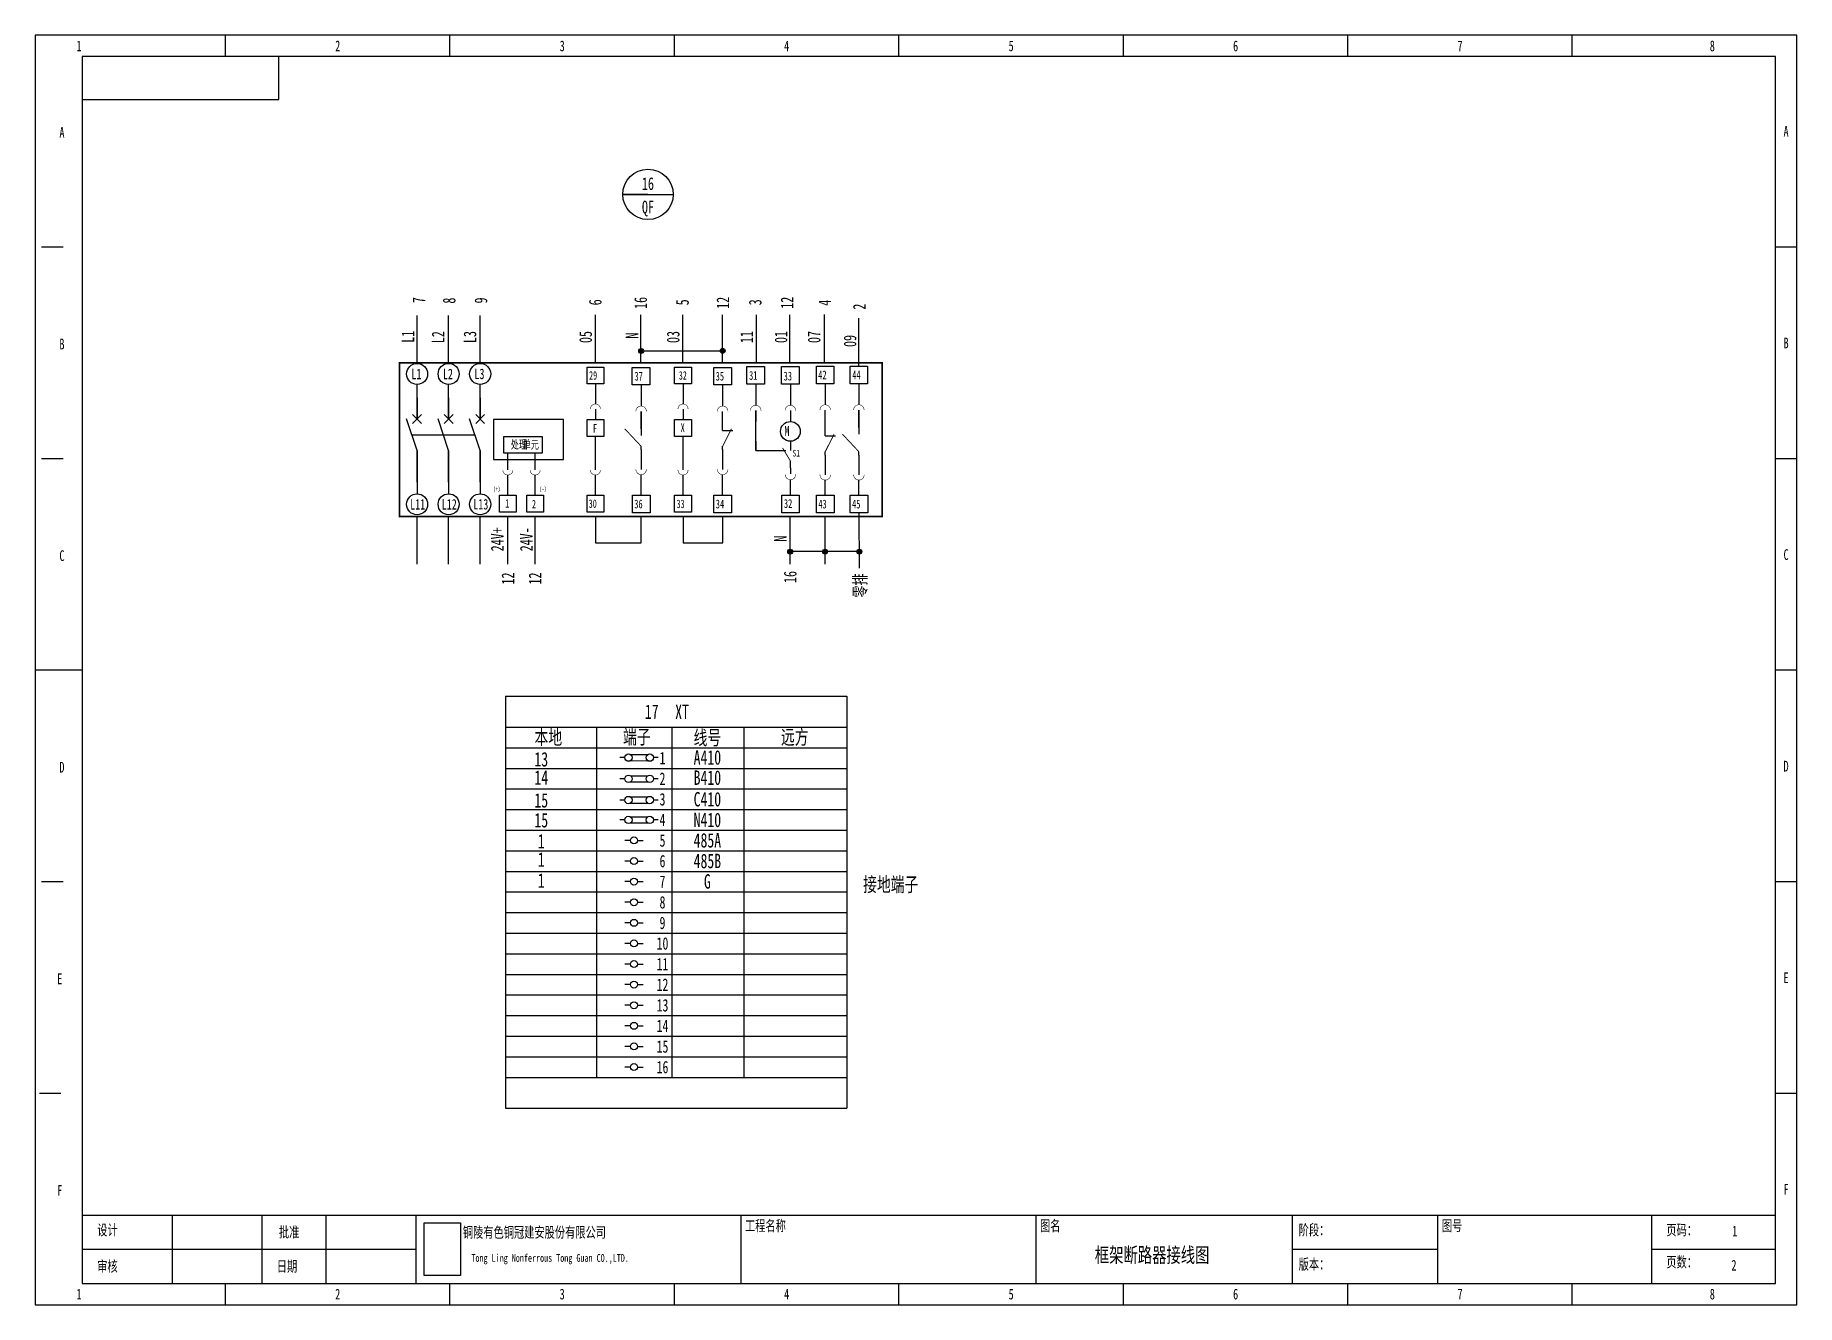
# Model space of a CAD drawing. Header units: millimetres. Extents: x 401220 to 2750366, y -101310 to 943175.
# Drawn here: x 1247680 to 1309261, y 68283 to 112675 of the extents above; entities that cross this region are included whole.
import ezdxf
from ezdxf.enums import TextEntityAlignment as Align

# ---------------------------------------------------------------- set-up
doc = ezdxf.new("R2010")
doc.units = ezdxf.units.MM
doc.styles.add('IDQSTYLE', font='NSimSun.ttf', dxfattribs={"width": 0.7})

msp = doc.modelspace()

# ---------------------------------------------------------------- texts
at = {"style": 'IDQSTYLE', "width": 0.7}
for s, p in [('1', (1249212.41261, 112002.73613)), ('2', (1258255.25921, 112002.73613)), ('3', (1266102.3575, 112002.73613)), ('4', (1273949.4558, 112002.73613)), ('5', (1281796.55409, 112002.73613)), ('6', (1289643.65238, 112002.73613)), ('7', (1297490.75067, 112002.73613)), ('8', (1306309.39446, 112002.73613)), ('A', (1248614.53845, 108975.99822)), ('A', (1308887.72676, 109013.36536)), ('B', (1248614.53845, 101577.30555)), ('B', (1308887.72676, 101614.67268)), ('C', (1248614.53845, 94178.61287)), ('C', (1308887.72676, 94215.98001)), ('D', (1248614.53845, 86779.9202)), ('D', (1308887.72676, 86817.28733)), ('E', (1248539.80419, 79381.22752)), ('E', (1308887.72676, 79418.59466)), ('F', (1248539.80419, 71982.53485)), ('F', (1308887.72676, 72019.90198)), ('1', (1249212.41261, 68357.92278)), ('2', (1258255.25921, 68357.92278)), ('3', (1266102.3575, 68357.92278)), ('4', (1273949.4558, 68357.92278)), ('5', (1281796.55409, 68357.92278)), ('6', (1289643.65238, 68357.92278)), ('7', (1297490.75067, 68357.92278)), ('8', (1306309.39446, 68357.92278))]:
    msp.add_text(s, height=374.41869, dxfattribs=at).set_placement(p, align=Align.BOTTOM_CENTER)
for s, height, p in [('16', 440.8992, (1269100.48717, 107487.44966)), ('QF', 440.8992, (1269100.48717, 106667.85748)), ('17', 504.24632, (1269232.99182, 89022.63859)), ('XT', 504.24632, (1270291.98072, 89020.58604)), ('1', 432.21113, (1269608.38182, 87399.7943)), ('2', 432.21113, (1269608.38184, 86679.44241)), ('3', 432.21113, (1269608.38186, 85959.09053)), ('@N421', 0.14407, (1269931.80483, 85959.09053)), ('4', 432.21113, (1269608.38188, 85238.73864)), ('5', 432.21113, (1269608.3819, 84518.38676)), ('6', 432.21113, (1269608.38192, 83798.03487)), ('7', 432.21113, (1269608.38194, 83077.68298)), ('8', 432.21113, (1269608.38196, 82357.3311)), ('9', 432.21113, (1269608.38198, 81636.97921)), ('10', 432.211131, (1269608.382, 80916.62733)), ('11', 432.211131, (1269608.38201, 80196.27544)), ('12', 432.211131, (1269608.38203, 79475.92355)), ('13', 432.211131, (1269608.38205, 78755.57167)), ('14', 432.211131, (1269608.38207, 78035.21978)), ('15', 432.211131, (1269608.38209, 77314.8679)), ('16', 432.211131, (1269608.38209, 76594.51601)), ('框架断路器接线图', 524.186166, (1286725.48863, 70024.39236))]:
    msp.add_text(s, height=height, dxfattribs=at).set_placement(p, align=Align.MIDDLE_CENTER)
msp.add_text('RMW2-3P bse4', height=0.1469664, dxfattribs=at).set_placement((1268230.8491, 106367.59147), align=Align.MIDDLE_LEFT)
for s, p in [('7', (1261092.75498, 103411.80487)), ('8', (1262149.62435, 103395.38926)), ('9', (1263261.25478, 103400.86113)), ('16', (1268843.68188, 103314.63075)), ('12', (1271718.95071, 103318.70553)), ('12', (1273962.39531, 103321.2009)), ('6', (1267257.79518, 103335.63329)), ('5', (1270304.64618, 103335.63329)), ('3', (1272848.74996, 103335.63329)), ('4', (1275284.21199, 103321.2009)), ('2', (1276489.03254, 103183.49809)), ('L1', (1260707.4755, 102133.26041)), ('L2', (1261764.34487, 102116.8448)), ('L3', (1262875.9753, 102122.31667)), ('05', (1266918.67575, 102122.31667)), ('N', (1268538.47888, 102170.99047)), ('03', (1269979.53005, 102122.31667)), ('11', (1272547.12668, 102122.31667)), ('01', (1273749.17438, 102122.31667)), ('07', (1274907.03048, 102122.31667)), ('09', (1276163.04702, 101984.61385)), ('24V+', (1263832.23093, 95047.61426)), ('24V-', (1264847.49384, 95047.88418)), ('N', (1273728.4179, 95071.40479)), ('12', (1264205.06729, 93679.58473)), ('12', (1265153.68856, 93679.58473)), ('16', (1274071.49775, 93730.62789)), ('零排', (1276513.7697, 93433.87206))]:
    msp.add_text(s, height=440.8992, rotation=90, dxfattribs=at).set_placement(p, align=Align.MIDDLE_CENTER)
for s, p in [('L1', (1261005.59624, 100830.87649)), ('L2', (1262107.84424, 100830.87649)), ('L3', (1263210.09224, 100830.87649)), ('L11', (1261052.75979, 96273.3112)), ('L12', (1262155.00779, 96273.3112)), ('L13', (1263257.25579, 96273.3112))]:
    msp.add_text(s, height=367.416, dxfattribs=at).set_placement(p, align=Align.MIDDLE)
for s, height, p in [('29', 293.9328, (1267043.15392, 100633.27257)), ('37', 307.224414, (1268630.35892, 100599.2502)), ('32', 293.9328, (1270180.2148, 100633.27257)), ('35', 307.224414, (1271467.70128, 100599.2502)), ('31', 307.224414, (1272636.38305, 100626.1494)), ('33', 307.224414, (1273844.62845, 100603.64714)), ('42', 307.224414, (1275052.94108, 100644.92116)), ('44', 307.224414, (1276242.46122, 100644.92116)), ('处理', 293.9328, (1264303.3174, 98216.84666)), ('单元', 293.9328, (1264713.82779, 98211.52171)), ('F', 293.9328, (1267177.362, 98783.56093)), ('X', 293.9328, (1270244.89615, 98805.08967)), ('M', 359.45256, (1273873.53939, 98656.59662)), ('S1', 230.41831, (1274153.15882, 97944.18297)), ('(+)', 146.9664, (1263689.33489, 96738.66297)), ('(-)', 146.9664, (1265302.68438, 96738.66297)), ('1', 293.9328, (1264111.94195, 96159.92989)), ('2', 293.9328, (1265045.02001, 96132.95525)), ('30', 293.9328, (1267030.41797, 96150.79737)), ('36', 307.224414, (1268622.84733, 96130.85995)), ('33', 293.9328, (1270102.48628, 96142.41603)), ('34', 307.224414, (1271471.72248, 96130.85995)), ('32', 307.224414, (1273853.74882, 96146.82301)), ('43', 307.224414, (1275056.96227, 96130.01109)), ('45', 307.224414, (1276234.94964, 96130.01109))]:
    msp.add_text(s, height=height, dxfattribs=at).set_placement(p)
for s, p in [('本地', (1265618.04426, 87876.10916)), ('端子', (1268711.71401, 87890.27246)), ('线号', (1271177.43841, 87861.63458)), ('远方', (1274232.44262, 87880.79568)), ('13', (1265370.96945, 87105.23046)), ('A410', (1271177.43841, 87169.20661)), ('14', (1265370.96945, 86466.12662)), ('B410', (1271177.43841, 86463.42813)), ('C410', (1271177.43841, 85708.10404)), ('15', (1265370.96945, 85670.05111)), ('15', (1265370.96945, 84974.88432)), ('N410', (1271177.43841, 84986.00059)), ('1', (1265370.96945, 84238.13013)), ('485A', (1271177.43841, 84271.79881)), ('1', (1265370.96945, 83599.10689)), ('485B', (1271177.43841, 83550.08149)), ('1', (1265370.96945, 82866.83152)), ('G', (1271177.43841, 82834.03752)), ('接地端子', (1277586.25979, 82730.05754))]:
    msp.add_text(s, height=504.24632, rotation=359.9999984658, dxfattribs=at).set_placement(p, align=Align.CENTER)
for s, p in [('设计', (1249847.6539, 70599.95086)), ('批准', (1256200.0668, 70525.21659)), ('工程名称', (1272492.13754, 70749.4194)), ('图名', (1282805.46672, 70749.4194)), ('阶段：', (1291848.31333, 70599.95086)), ('图号', (1296855.50938, 70749.4194)), ('页码：', (1304702.60767, 70599.95086)), ('审核', (1249847.6539, 69329.46828)), ('日期', (1256125.33253, 69329.46828)), ('版本：', (1291848.31333, 69404.20255)), ('页数：', (1304702.60767, 69478.93682))]:
    msp.add_text(s, height=374.41869, dxfattribs=at).set_placement(p, align=Align.BOTTOM_LEFT)
for s, height, p in [('铜陵有色铜冠建安股份有限公司', 374.4186899, (1262628.84501, 71005.68655)), ('Tong Ling Nonferrous Tong Guan CO.,LTD.', 269.5814567, (1262927.78209, 70055.10849))]:
    msp.add_text(s, height=height, dxfattribs=at).set_placement(p, align=Align.TOP_LEFT)
for s, p in [('1', (1307094.10429, 70674.68513)), ('2', (1307064.23658, 69478.93682))]:
    msp.add_text(s, height=374.41869, dxfattribs=at).set_placement(p, align=Align.CENTER)

# ---------------------------------------------------------------- hatches: boundary and pattern name
h = msp.add_hatch(color=256)
h.dxf.hatch_style = 1
h.paths.add_polyline_path([(1268866.20686, 101719.85809, 0.4142135624), (1268780.41194, 101634.06317, 0.4142135624), (1268866.20686, 101548.26825)])
h.paths.add_polyline_path([(1268866.20686, 101719.85809), (1268866.20686, 101634.06317), (1268952.00178, 101634.06317, 0.4142135624)])
h.paths.add_polyline_path([(1268952.00178, 101634.06317), (1268866.20686, 101634.06317), (1268866.20686, 101548.26825, 0.4142135624)])
h = msp.add_hatch(color=256)
h.dxf.hatch_style = 1
h.paths.add_polyline_path([(1271711.02678, 101725.033, 0.4142135624), (1271625.23186, 101639.23808, 0.4142135624), (1271711.02678, 101553.44316)])
h.paths.add_polyline_path([(1271711.02678, 101725.033), (1271711.02678, 101639.23808), (1271796.8217, 101639.23808, 0.4142135624)])
h.paths.add_polyline_path([(1271796.8217, 101639.23808), (1271711.02678, 101639.23808), (1271711.02678, 101553.44316, 0.4142135624)])
h = msp.add_hatch(color=256)
h.dxf.hatch_style = 1
h.paths.add_polyline_path([(1274074.0204, 94703.94876, 0.4142135624), (1273988.22548, 94618.15384, 0.4142135624), (1274074.0204, 94532.35892)])
h.paths.add_polyline_path([(1274074.0204, 94703.94876), (1274074.0204, 94618.15384), (1274159.81532, 94618.15384, 0.4142135624)])
h.paths.add_polyline_path([(1274159.81532, 94618.15384), (1274074.0204, 94618.15384), (1274074.0204, 94532.35892, 0.4142135624)])
h = msp.add_hatch(color=256)
h.dxf.hatch_style = 1
h.paths.add_polyline_path([(1275291.85013, 94703.0999, 0.4142135624), (1275206.05521, 94617.30498, 0.4142135624), (1275291.85013, 94531.51006)])
h.paths.add_polyline_path([(1275291.85013, 94703.0999), (1275291.85013, 94617.30498), (1275377.64505, 94617.30498, 0.4142135624)])
h.paths.add_polyline_path([(1275377.64505, 94617.30498), (1275291.85013, 94617.30498), (1275291.85013, 94531.51006, 0.4142135624)])
h = msp.add_hatch(color=256)
h.dxf.hatch_style = 1
h.paths.add_polyline_path([(1276491.17946, 94703.94876, 0.4142135624), (1276405.38454, 94618.15384, 0.4142135624), (1276491.17946, 94532.35892)])
h.paths.add_polyline_path([(1276491.17946, 94703.94876), (1276491.17946, 94618.15384), (1276576.97438, 94618.15384, 0.4142135624)])
h.paths.add_polyline_path([(1276576.97438, 94618.15384), (1276491.17946, 94618.15384), (1276491.17946, 94532.35892, 0.4142135624)])

# ---------------------------------------------------------------- linework, layer by layer
at = {"ltscale": 4}
for p, q in [((1254331.71007, 111928.00187), (1254331.71007, 112675.34456)), ((1262178.80836, 111928.00187), (1262178.80836, 112675.34456)), ((1270025.90665, 111928.00187), (1270025.90665, 112675.34456)), ((1277873.00494, 111928.00187), (1277873.00494, 112675.34456)), ((1285720.10323, 111928.00187), (1285720.10323, 112675.34456)), ((1293567.20152, 111928.00187), (1293567.20152, 112675.34456)), ((1301414.29982, 111928.00187), (1301414.29982, 112675.34456)), ((1256200.0668, 110433.31648), (1256200.0668, 111928.00187)), ((1249324.51401, 110433.31648), (1256200.0668, 110433.31648)), ((1247904.5629, 105276.65189), (1248651.90559, 105276.65189)), ((1308514.05541, 105276.65189), (1309261.39811, 105276.65189)), ((1247904.5629, 97877.95921), (1248651.90559, 97877.95921)), ((1308514.05541, 97877.95921), (1309261.39811, 97877.95921)), ((1247680.36009, 90479.26654), (1249324.51401, 90479.26654)), ((1308514.05541, 90479.26654), (1309261.39811, 90479.26654)), ((1268290.21324, 87414.28191), (1268120.48377, 87414.28191)), ((1269461.48175, 87414.39219), (1269291.75229, 87414.39219)), ((1268289.87868, 86673.69002), (1268120.14921, 86673.69002)), ((1269461.14719, 86673.8003), (1269291.41773, 86673.8003)), ((1268289.54411, 85933.09814), (1268119.81465, 85933.09814)), ((1269460.81263, 85933.20841), (1269291.08317, 85933.20841)), ((1268289.54411, 85236.59575), (1268119.81465, 85236.59575)), ((1269460.81263, 85236.70603), (1269291.08317, 85236.70603)), ((1268491.00942, 84519.66054), (1268288.49499, 84519.66054)), ((1268734.02673, 84519.66054), (1268936.54116, 84519.66054)), ((1268491.00943, 83799.30866), (1268288.49501, 83799.30866)), ((1268734.02675, 83799.30866), (1268936.54118, 83799.30866)), ((1247904.5629, 83080.57386), (1248651.90559, 83080.57386)), ((1268491.0094, 83078.95677), (1268288.49497, 83078.95677)), ((1268734.02671, 83078.95677), (1268936.54114, 83078.95677)), ((1308514.05541, 83080.57386), (1309261.39811, 83080.57386)), ((1268491.0094, 82358.60488), (1268288.49497, 82358.60488)), ((1268734.02671, 82358.60488), (1268936.54114, 82358.60488)), ((1268491.00949, 81638.253), (1268288.49506, 81638.253)), ((1268734.02681, 81638.253), (1268936.54123, 81638.253)), ((1268491.0094, 80917.90111), (1268288.49497, 80917.90111)), ((1268734.02671, 80917.90111), (1268936.54114, 80917.90111)), ((1268491.00942, 80197.54923), (1268288.49499, 80197.54923)), ((1268734.02673, 80197.54923), (1268936.54116, 80197.54923)), ((1268491.00943, 79477.19734), (1268288.49501, 79477.19734)), ((1268734.02675, 79477.19734), (1268936.54118, 79477.19734)), ((1268491.0094, 78756.84545), (1268288.49497, 78756.84545)), ((1268734.02671, 78756.84545), (1268936.54114, 78756.84545)), ((1268491.0094, 78036.49357), (1268288.49497, 78036.49357)), ((1268734.02671, 78036.49357), (1268936.54114, 78036.49357)), ((1268491.00949, 77316.14168), (1268288.49506, 77316.14168)), ((1268734.02681, 77316.14168), (1268936.54123, 77316.14168)), ((1268491.00949, 76595.7898), (1268288.49506, 76595.7898)), ((1268734.02681, 76595.7898), (1268936.54123, 76595.7898)), ((1247829.82863, 75681.88119), (1248577.17132, 75681.88119)), ((1308514.05541, 75681.88119), (1309261.39811, 75681.88119)), ((1249324.51401, 71422.02783), (1308514.05541, 71422.02783)), ((1252463.35333, 71422.02783), (1252463.35333, 69030.53121)), ((1255602.19265, 71422.02783), (1255602.19265, 69030.53121)), ((1257844.22073, 71422.02783), (1257844.22073, 69030.53121)), ((1260983.06005, 71422.02783), (1260983.06005, 69030.53121)), ((1272342.669, 71422.02783), (1272342.669, 69030.53121)), ((1282655.99819, 71422.02783), (1282655.99819, 69030.53121)), ((1291624.11052, 71422.02783), (1291624.11052, 69030.53121)), ((1296706.04084, 71422.02783), (1296706.04084, 69030.53121)), ((1304179.46779, 71422.02783), (1304179.46779, 69030.53121)), ((1249324.51401, 70226.27952), (1260983.06005, 70226.27952)), ((1291624.11052, 70226.27952), (1296706.04084, 70226.27952)), ((1304179.46779, 70226.27952), (1308514.05541, 70226.27952)), ((1254331.71007, 68283.18851), (1254331.71007, 69030.53121)), ((1262178.80836, 68283.18851), (1262178.80836, 69030.53121)), ((1270025.90665, 68283.18851), (1270025.90665, 69030.53121)), ((1277873.00494, 68283.18851), (1277873.00494, 69030.53121)), ((1285720.10323, 68283.18851), (1285720.10323, 69030.53121)), ((1293567.20152, 68283.18851), (1293567.20152, 69030.53121)), ((1301414.29982, 68283.18851), (1301414.29982, 69030.53121))]:
    msp.add_line(p, q, dxfattribs=at)
for p, q in [((1269100.48717, 107108.75668), (1268218.68877, 107108.75668)), ((1268218.68877, 107108.75668), (1269982.28557, 107108.75668)), ((1261030.22824, 101198.29249), (1261030.22824, 102869.95151)), ((1262132.47624, 101198.29249), (1262132.47624, 102869.95151)), ((1263234.72424, 101198.29249), (1263234.72424, 102869.95151)), ((1267270.46769, 101224.68884), (1267270.46769, 102896.34785)), ((1268856.95666, 101224.68884), (1268856.95666, 102896.34785)), ((1270317.264, 101224.68884), (1270317.264, 102896.34785)), ((1271701.77658, 101224.68884), (1271701.77658, 102896.34785)), ((1272897.81957, 101224.68884), (1272897.81957, 102896.34785)), ((1274057.74826, 101224.68884), (1274057.74826, 102896.34785)), ((1275275.2612, 101243.4606), (1275275.2612, 102915.11961)), ((1276472.87953, 101105.75778), (1276472.87953, 102777.4168)), ((1268866.20686, 101634.06317), (1271711.02678, 101639.23808)), ((1261030.22824, 99256.40618), (1261030.22824, 100463.46049)), ((1262132.47624, 99256.40618), (1262132.47624, 100463.46049)), ((1263234.72424, 99256.40618), (1263234.72424, 100463.46049)), ((1267263.60352, 100486.30617), (1267263.60352, 99780.86745)), ((1268860.77723, 100445.63799), (1268860.77723, 99708.2994)), ((1270327.1812, 100486.30617), (1270327.1812, 99780.86745)), ((1271711.45506, 100445.63799), (1271711.45506, 99708.2994)), ((1272866.80136, 100472.53719), (1272866.80136, 99735.1986)), ((1274079.18193, 100472.53719), (1274079.18193, 99735.1986)), ((1275296.69486, 100491.30896), (1275296.69486, 99753.97036)), ((1276472.87953, 100491.30896), (1276472.87953, 99753.97036)), ((1261030.22824, 99991.23818), (1261030.22824, 99256.40618)), ((1262132.47624, 99991.23818), (1262132.47624, 99256.40618)), ((1263234.72424, 99991.23818), (1263234.72424, 99256.40618)), ((1261030.22824, 98154.15818), (1260662.81224, 99256.40618)), ((1260874.34683, 99100.52478), (1261186.10965, 99412.28759)), ((1260874.34683, 99412.28759), (1261186.10965, 99100.52478)), ((1262132.47624, 98154.15818), (1261765.06024, 99256.40618)), ((1261976.59483, 99412.28759), (1262288.35765, 99100.52478)), ((1261976.59483, 99100.52478), (1262288.35765, 99412.28759)), ((1263234.72424, 98154.15818), (1262867.30824, 99256.40618)), ((1263078.84283, 99100.52478), (1263390.60565, 99412.28759)), ((1263078.84283, 99412.28759), (1263390.60565, 99100.52478)), ((1267263.60352, 99604.50777), (1267263.60352, 99237.09177)), ((1268860.77723, 98909.51592), (1268860.77723, 99523.96475)), ((1268860.77723, 99523.96475), (1268860.77723, 98679.09761)), ((1270327.1812, 99604.50777), (1270327.1812, 99237.09177)), ((1271711.45506, 98853.16672), (1271711.45506, 99523.96475)), ((1272866.80136, 99550.86395), (1272866.80136, 99166.83343)), ((1272866.80136, 98149.49372), (1272866.80136, 99550.86395)), ((1274079.18193, 99550.86395), (1274079.18193, 99166.83343)), ((1275296.69486, 98662.435), (1275296.69486, 99569.63571)), ((1276472.87953, 98955.18689), (1276472.87953, 99569.63571)), ((1276472.87953, 99569.63571), (1276472.87953, 98724.76858)), ((1260846.52024, 98705.28218), (1263051.01624, 98705.28218)), ((1267263.60352, 97473.49497), (1267263.60352, 98649.22617)), ((1270327.1812, 97473.49497), (1270327.1812, 98649.22617)), ((1271711.45506, 98853.16672), (1272066.6571, 98853.16672)), ((1275296.69486, 98662.435), (1275651.8969, 98662.435)), ((1261030.22824, 97786.74218), (1261030.22824, 98154.15818)), ((1261030.22824, 98154.15818), (1261030.22824, 96640.7272)), ((1262132.47624, 97786.74218), (1262132.47624, 98154.15818)), ((1262132.47624, 98154.15818), (1262132.47624, 96640.7272)), ((1263234.72424, 97786.74218), (1263234.72424, 98154.15818)), ((1263234.72424, 98154.15818), (1263234.72424, 96640.7272)), ((1264203.71729, 97473.49497), (1264203.71729, 98061.36057)), ((1265155.71798, 97473.49497), (1265155.71798, 98061.36057)), ((1268862.57992, 98186.62346), (1268862.57992, 98301.83261)), ((1268862.57992, 98186.62346), (1268862.57992, 97495.36853)), ((1271711.45506, 98186.62346), (1271711.45506, 98301.83261)), ((1271711.45506, 98186.62346), (1271711.45506, 97495.36853)), ((1272866.80136, 98475.5785), (1272866.80136, 98149.49372)), ((1272866.80136, 98149.49372), (1273920.18981, 98149.49372)), ((1274079.18193, 98475.5785), (1274079.18193, 98149.49372)), ((1275296.69486, 97995.89174), (1275296.69486, 98111.10089)), ((1275296.69486, 97995.89174), (1275296.69486, 97304.63681)), ((1276474.68223, 97995.89174), (1276474.68223, 98111.10089)), ((1276474.68223, 97995.89174), (1276474.68223, 97304.63681)), ((1261030.22824, 97051.91018), (1261030.22824, 97786.74218)), ((1262132.47624, 97051.91018), (1262132.47624, 97786.74218)), ((1262132.47624, 97051.91018), (1262132.47624, 97786.74218)), ((1263234.72424, 97051.91018), (1263234.72424, 97786.74218)), ((1263234.72424, 97051.91018), (1263234.72424, 97786.74218)), ((1268862.57992, 96573.69528), (1268862.57992, 97311.03388)), ((1271711.45506, 96573.69528), (1271711.45506, 97311.03388)), ((1274082.88632, 97553.90526), (1274082.88632, 97784.32357)), ((1274082.88632, 97553.90526), (1274082.88632, 97339.72122)), ((1264203.71729, 96591.69657), (1264203.71729, 97297.13529)), ((1265155.71798, 96591.69657), (1265155.71798, 97297.13529)), ((1267263.60352, 96591.69657), (1267263.60352, 97297.13529)), ((1270327.1812, 96591.69657), (1270327.1812, 97297.13529)), ((1274082.88632, 96591.69657), (1274082.88632, 97132.8929)), ((1275296.69486, 96590.84771), (1275296.69486, 97120.30216)), ((1276474.68223, 96590.84771), (1276474.68223, 97120.30216)), ((1261030.22824, 94179.52814), (1261030.22824, 95851.18716)), ((1262132.47624, 94179.52814), (1262132.47624, 95851.18716)), ((1263234.72424, 94179.52814), (1263234.72424, 95851.18716)), ((1264203.71729, 94179.52814), (1264203.71729, 95851.18716)), ((1265155.71798, 94179.52814), (1265155.71798, 95851.18716)), ((1267265.70547, 95851.18716), (1267265.70547, 94926.9179)), ((1268864.14726, 94926.9179), (1268864.14726, 95817.70139)), ((1270336.45304, 95851.18716), (1270336.45304, 94926.9179)), ((1271715.47626, 94926.9179), (1271715.47626, 95817.70139)), ((1274074.0204, 94179.52814), (1274074.0204, 95851.18716)), ((1275291.85013, 94178.67929), (1275291.85013, 95850.3383)), ((1276491.17946, 94041.82533), (1276478.70342, 95976.39888)), ((1267265.70547, 94926.9179), (1268864.14726, 94926.9179)), ((1270336.45304, 94926.9179), (1270375.00329, 94926.9179)), ((1270375.00329, 94926.9179), (1271715.47626, 94926.9179)), ((1276491.17946, 94618.15384), (1274074.0204, 94618.15384)), ((1264116.131, 89560.84996), (1264116.13103, 88480.32213)), ((1264116.131, 89560.84996), (1275641.76117, 89560.84996)), ((1264529.16562, 89560.84996), (1276054.79579, 89560.84996)), ((1276054.79579, 89560.84996), (1276054.79582, 88480.32213)), ((1264116.13103, 88480.32213), (1276054.79582, 88480.32213)), ((1264116.13103, 88480.32213), (1264116.13105, 87759.97024)), ((1267302.85075, 88480.32213), (1267302.85077, 87759.97024)), ((1269931.80478, 88480.32213), (1269931.80479, 87759.97024)), ((1272454.22229, 88480.32213), (1272454.22231, 87759.97024)), ((1276054.79582, 88480.32213), (1276054.79584, 87759.97024)), ((1264116.13103, 87759.97024), (1264116.13105, 87039.61836)), ((1264116.13103, 87759.97024), (1264116.13105, 87039.61836)), ((1264116.13103, 87759.97024), (1275641.7612, 87759.97024)), ((1264529.16565, 87759.97024), (1276054.79582, 87759.97024)), ((1267302.85077, 87759.97024), (1267302.85079, 87039.61836)), ((1268489.57389, 87520.35091), (1269091.92944, 87520.14831)), ((1269931.80479, 87759.97024), (1269931.80481, 87039.61836)), ((1272453.03639, 87759.97024), (1272453.03641, 87039.61836)), ((1276054.79582, 87759.97024), (1276054.79584, 87039.61836)), ((1276054.79582, 87759.97024), (1276054.79584, 87039.61836)), ((1264116.13105, 87039.61836), (1264116.13106, 86319.26647)), ((1264116.13105, 87039.61836), (1264116.13106, 86319.26647)), ((1264116.13105, 87039.61836), (1275641.76122, 87039.61836)), ((1264529.16567, 87039.61836), (1276054.79584, 87039.61836)), ((1267302.85079, 87039.61836), (1267302.85081, 86319.26647)), ((1268490.87738, 87309.10288), (1269091.85837, 87308.83139)), ((1269931.80481, 87039.61836), (1269931.80483, 86319.26647)), ((1272453.03641, 87039.61836), (1272453.03643, 86319.26647)), ((1276054.79584, 87039.61836), (1276054.79586, 86319.26647)), ((1276054.79584, 87039.61836), (1276054.79586, 86319.26647)), ((1264116.13106, 86319.26647), (1264116.13108, 85598.91458)), ((1264116.13106, 86319.26647), (1264116.13108, 85598.91458)), ((1264116.13106, 86319.26647), (1275641.76124, 86319.26647)), ((1264529.16569, 86319.26647), (1276054.79586, 86319.26647)), ((1267302.85081, 86319.26647), (1267302.85082, 85598.91458)), ((1268489.23933, 86779.75902), (1269091.59488, 86779.55642)), ((1268490.54282, 86568.51099), (1269091.5238, 86568.2395)), ((1269931.80483, 86319.26647), (1269931.80485, 85598.91458)), ((1272453.03643, 86319.26647), (1272453.03645, 85598.91458)), ((1276054.79586, 86319.26647), (1276054.79588, 85598.91458)), ((1276054.79586, 86319.26647), (1276054.79588, 85598.91458)), ((1264116.13108, 85598.91458), (1264116.1311, 84878.5627)), ((1264116.13108, 85598.91458), (1264116.1311, 84878.5627)), ((1264116.13108, 85598.91458), (1275641.76126, 85598.91458)), ((1264529.16571, 85598.91458), (1276054.79588, 85598.91458)), ((1267302.85082, 85598.91458), (1267302.85084, 84878.5627)), ((1268488.90477, 86039.16713), (1269091.26032, 86038.96454)), ((1268490.20826, 85827.91911), (1269091.18924, 85827.64761)), ((1269931.80485, 85598.91458), (1269931.80487, 84878.5627)), ((1272453.03645, 85598.91458), (1272453.03647, 84878.5627)), ((1276054.79588, 85598.91458), (1276054.7959, 84878.5627)), ((1276054.79588, 85598.91458), (1276054.7959, 84878.5627)), ((1268488.90477, 85342.66475), (1269091.26032, 85342.46215)), ((1268490.20826, 85131.41672), (1269091.18924, 85131.14523)), ((1264116.1311, 84878.5627), (1264116.13112, 84158.21081)), ((1264116.1311, 84878.5627), (1264116.13112, 84158.21081)), ((1264116.1311, 84878.5627), (1275641.76128, 84878.5627)), ((1264529.16573, 84878.5627), (1276054.7959, 84878.5627)), ((1267302.85084, 84878.5627), (1267302.85086, 84158.21081)), ((1269931.80487, 84878.5627), (1269931.80489, 84158.21081)), ((1272453.03647, 84878.5627), (1272453.03649, 84158.21081)), ((1276054.7959, 84878.5627), (1276054.79592, 84158.21081)), ((1276054.7959, 84878.5627), (1276054.79592, 84158.21081)), ((1264116.13112, 84158.21081), (1264116.13114, 83437.85893)), ((1264116.13112, 84158.21081), (1264116.13114, 83437.85893)), ((1264116.13112, 84158.21081), (1275641.7613, 84158.21081)), ((1264529.16575, 84158.21081), (1276054.79592, 84158.21081)), ((1267302.85086, 84158.21081), (1267302.85088, 83437.85893)), ((1269931.80489, 84158.21081), (1269931.80491, 83437.85893)), ((1272453.03649, 84158.21081), (1272453.03651, 83437.85893)), ((1276054.79592, 84158.21081), (1276054.79594, 83437.85893)), ((1276054.79592, 84158.21081), (1276054.79594, 83437.85893)), ((1264116.13114, 83437.85893), (1264116.13116, 82717.50704)), ((1264116.13114, 83437.85893), (1264116.13116, 82717.50704)), ((1264116.13114, 83437.85893), (1275641.76131, 83437.85893)), ((1264529.16577, 83437.85893), (1276054.79594, 83437.85893)), ((1267302.85088, 83437.85893), (1267302.8509, 82717.50704)), ((1269931.80491, 83437.85893), (1269931.80493, 82717.50704)), ((1272453.03651, 83437.85893), (1272453.03653, 82717.50704)), ((1276054.79594, 83437.85893), (1276054.79596, 82717.50704)), ((1276054.79594, 83437.85893), (1276054.79596, 82717.50704)), ((1264116.13116, 82717.50704), (1264116.13118, 81997.15515)), ((1264116.13116, 82717.50704), (1264116.13118, 81997.15515)), ((1264116.13116, 82717.50704), (1275641.76133, 82717.50704)), ((1264529.16579, 82717.50704), (1276054.79596, 82717.50704)), ((1267302.8509, 82717.50704), (1267302.85092, 81997.15515)), ((1269931.80493, 82717.50704), (1269931.80495, 81997.15515)), ((1272453.03653, 82717.50704), (1272453.03655, 81997.15515)), ((1276054.79596, 82717.50704), (1276054.79598, 81997.15515)), ((1276054.79596, 82717.50704), (1276054.79598, 81997.15515)), ((1264116.13118, 81997.15515), (1264116.1312, 81276.80327)), ((1264116.13118, 81997.15515), (1264116.1312, 81276.80327)), ((1264116.13118, 81997.15515), (1275641.76135, 81997.15515)), ((1264529.16581, 81997.15515), (1276054.79598, 81997.15515)), ((1267302.85092, 81997.15515), (1267302.85094, 81276.80327)), ((1269931.80495, 81997.15515), (1269931.80497, 81276.80327)), ((1272453.03655, 81997.15515), (1272453.03657, 81276.80327)), ((1276054.79598, 81997.15515), (1276054.796, 81276.80327)), ((1276054.79598, 81997.15515), (1276054.796, 81276.80327)), ((1264116.1312, 81276.80327), (1264116.13122, 80556.45138)), ((1264116.1312, 81276.80327), (1264116.13122, 80556.45138)), ((1264116.1312, 81276.80327), (1275641.76137, 81276.80327)), ((1264529.16582, 81276.80327), (1276054.796, 81276.80327)), ((1267302.85094, 81276.80327), (1267302.85096, 80556.45138)), ((1269931.80497, 81276.80327), (1269931.80499, 80556.45138)), ((1272453.03657, 81276.80327), (1272453.03659, 80556.45138)), ((1276054.796, 81276.80327), (1276054.79602, 80556.45138)), ((1276054.796, 81276.80327), (1276054.79602, 80556.45138)), ((1264116.13122, 80556.45138), (1264116.13124, 79836.0995)), ((1264116.13122, 80556.45138), (1264116.13124, 79836.0995)), ((1264116.13122, 80556.45138), (1275641.76139, 80556.45138)), ((1264529.16584, 80556.45138), (1276054.79602, 80556.45138)), ((1267302.85096, 80556.45138), (1267302.85098, 79836.0995)), ((1269931.80499, 80556.45138), (1269931.80501, 79836.0995)), ((1272453.03659, 80556.45138), (1272453.03661, 79836.0995)), ((1276054.79602, 80556.45138), (1276054.79604, 79836.0995)), ((1276054.79602, 80556.45138), (1276054.79604, 79836.0995)), ((1264116.13124, 79836.0995), (1264116.13126, 79115.74761)), ((1264116.13124, 79836.0995), (1264116.13126, 79115.74761)), ((1264116.13124, 79836.0995), (1275641.76141, 79836.0995)), ((1264529.16586, 79836.0995), (1276054.79604, 79836.0995)), ((1267302.85098, 79836.0995), (1267302.851, 79115.74761)), ((1269931.80501, 79836.0995), (1269931.80503, 79115.74761)), ((1272453.03661, 79836.0995), (1272453.03663, 79115.74761)), ((1276054.79604, 79836.0995), (1276054.79606, 79115.74761)), ((1276054.79604, 79836.0995), (1276054.79606, 79115.74761)), ((1264116.13126, 79115.74761), (1264116.13128, 78395.39573)), ((1264116.13126, 79115.74761), (1264116.13128, 78395.39573)), ((1264116.13126, 79115.74761), (1275641.76143, 79115.74761)), ((1264529.16588, 79115.74761), (1276054.79606, 79115.74761)), ((1267302.851, 79115.74761), (1267302.85102, 78395.39573)), ((1269931.80503, 79115.74761), (1269931.80505, 78395.39573)), ((1272453.03663, 79115.74761), (1272453.03665, 78395.39573)), ((1276054.79606, 79115.74761), (1276054.79607, 78395.39573)), ((1276054.79606, 79115.74761), (1276054.79607, 78395.39573)), ((1264116.13128, 78395.39573), (1264116.1313, 77675.04384)), ((1264116.13128, 78395.39573), (1264116.1313, 77675.04384)), ((1264116.13128, 78395.39573), (1275641.76145, 78395.39573)), ((1264529.1659, 78395.39573), (1276054.79607, 78395.39573)), ((1267302.85102, 78395.39573), (1267302.85104, 77675.04384)), ((1269931.80505, 78395.39573), (1269931.80506, 77675.04384)), ((1272453.03665, 78395.39573), (1272453.03666, 77675.04384)), ((1276054.79607, 78395.39573), (1276054.79609, 77675.04384)), ((1276054.79607, 78395.39573), (1276054.79609, 77675.04384)), ((1264116.1313, 77675.04384), (1264116.13132, 76954.69195)), ((1264116.1313, 77675.04384), (1264116.13132, 76954.69195)), ((1264116.1313, 77675.04384), (1275641.76147, 77675.04384)), ((1264529.16592, 77675.04384), (1276054.79609, 77675.04384)), ((1267302.85104, 77675.04384), (1267302.85106, 76954.69195)), ((1269931.80506, 77675.04384), (1269931.80508, 76954.69195)), ((1272453.03666, 77675.04384), (1272453.03668, 76954.69195)), ((1276054.79609, 77675.04384), (1276054.79611, 76954.69195)), ((1276054.79609, 77675.04384), (1276054.79611, 76954.69195)), ((1264116.1313, 76954.69195), (1264116.13132, 76234.34007)), ((1264116.1313, 76954.69195), (1264116.13132, 76234.34007)), ((1264116.1313, 76954.69195), (1275641.76147, 76954.69195)), ((1264116.13132, 76954.69195), (1275641.76149, 76954.69195)), ((1264116.1315, 76954.69195), (1264116.13153, 75874.16413)), ((1264116.13151, 76594.51601), (1264116.13153, 75874.16413)), ((1264116.13151, 76594.51601), (1264116.13153, 75874.16413)), ((1264529.16592, 76954.69195), (1276054.79609, 76954.69195)), ((1264529.16594, 76954.69195), (1276054.79611, 76954.69195)), ((1267302.85104, 76954.69195), (1267302.85106, 76234.34007)), ((1269931.80506, 76954.69195), (1269931.80508, 76234.34007)), ((1272453.03666, 76954.69195), (1272453.03668, 76234.34007)), ((1276054.79609, 76954.69195), (1276054.79611, 76234.34007)), ((1276054.79609, 76954.69195), (1276054.79611, 76234.34007)), ((1276054.7963, 76954.69195), (1276054.79633, 75874.16413)), ((1276054.79631, 76594.51601), (1276054.79633, 75874.16413)), ((1276054.79631, 76594.51601), (1276054.79633, 75874.16413)), ((1264116.13132, 76234.34007), (1275641.76149, 76234.34007)), ((1264116.1315, 76234.34007), (1264116.13153, 75153.81224)), ((1264116.13151, 75874.16413), (1264116.13153, 75153.81224)), ((1264116.13151, 75874.16413), (1264116.13153, 75153.81224)), ((1264529.16594, 76234.34007), (1276054.79611, 76234.34007)), ((1276054.7963, 76234.34007), (1276054.79633, 75153.81224)), ((1276054.79631, 75874.16413), (1276054.79633, 75153.81224)), ((1276054.79631, 75874.16413), (1276054.79633, 75153.81224)), ((1264116.13153, 75153.81224), (1275641.7617, 75153.81224)), ((1264529.16615, 75153.81224), (1276054.79633, 75153.81224))]:
    msp.add_line(p, q)
for points in [[(1247680.36009, 68283.18851), (1309261.39811, 68283.18851), (1309261.39811, 112675.34456), (1247680.36009, 112675.34456)], [(1249324.51401, 69030.53121), (1308514.05541, 69030.53121), (1308514.05541, 111928.00187), (1249324.51401, 111928.00187)]]:
    msp.add_lwpolyline(points, close=True, dxfattribs=at)
at = {"const_width": 58.78656}
msp.add_lwpolyline([(1260412.88127, 95851.18716), (1277293.50795, 95851.18716), (1277293.50795, 101224.68884), (1260412.88127, 101224.68884)], close=True, dxfattribs=at)
for points in [[(1266969.67072, 101074.17177), (1267557.53632, 101074.17177), (1267557.53632, 100486.30617), (1266969.67072, 100486.30617)], [(1268553.55281, 101060.08682), (1269168.00164, 101060.08682), (1269168.00164, 100445.63799), (1268553.55281, 100445.63799)], [(1270033.2484, 101074.17177), (1270621.114, 101074.17177), (1270621.114, 100486.30617), (1270033.2484, 100486.30617)], [(1271404.23065, 101060.08682), (1272018.67948, 101060.08682), (1272018.67948, 100445.63799), (1271404.23065, 100445.63799)], [(1272559.57695, 101086.98602), (1273174.02578, 101086.98602), (1273174.02578, 100472.53719), (1272559.57695, 100472.53719)], [(1273771.95751, 101086.98602), (1274386.40634, 101086.98602), (1274386.40634, 100472.53719), (1273771.95751, 100472.53719)], [(1274989.47045, 101105.75778), (1275603.91927, 101105.75778), (1275603.91927, 100491.30896), (1274989.47045, 100491.30896)], [(1276165.65512, 101105.75778), (1276780.10395, 101105.75778), (1276780.10395, 100491.30896), (1276165.65512, 100491.30896)], [(1263701.14946, 97840.91097), (1266146.11794, 97840.91097), (1266146.11794, 99236.34059), (1263701.14946, 99236.34059)], [(1267557.53632, 98649.22617), (1266969.67072, 98649.22617), (1266969.67072, 99237.09177), (1267557.53632, 99237.09177)], [(1270621.114, 98649.22617), (1270033.2484, 98649.22617), (1270033.2484, 99237.09177), (1270621.114, 99237.09177)], [(1264056.75089, 98649.22617), (1265401.02411, 98649.22617), (1265401.02411, 98061.36057), (1264056.75089, 98061.36057)], [(1263909.78449, 96591.69657), (1264497.65009, 96591.69657), (1264497.65009, 96003.83097), (1263909.78449, 96003.83097)], [(1264861.78518, 96591.69657), (1265449.65078, 96591.69657), (1265449.65078, 96003.83097), (1264861.78518, 96003.83097)], [(1266969.67072, 96591.69657), (1267557.53632, 96591.69657), (1267557.53632, 96003.83097), (1266969.67072, 96003.83097)], [(1268559.3767, 96591.69657), (1269173.82553, 96591.69657), (1269173.82553, 95977.24774), (1268559.3767, 95977.24774)], [(1270033.2484, 96591.69657), (1270621.114, 96591.69657), (1270621.114, 96003.83097), (1270033.2484, 96003.83097)], [(1271408.25184, 96591.69657), (1272022.70067, 96591.69657), (1272022.70067, 95977.24774), (1271408.25184, 95977.24774)], [(1273775.66191, 96591.69657), (1274390.11074, 96591.69657), (1274390.11074, 95977.24774), (1273775.66191, 95977.24774)], [(1274993.49164, 96590.84771), (1275607.94047, 96590.84771), (1275607.94047, 95976.39888), (1274993.49164, 95976.39888)], [(1276171.47901, 96590.84771), (1276785.92783, 96590.84771), (1276785.92783, 95976.39888), (1276171.47901, 95976.39888)], [(1261275.47052, 71150.37054), (1262550.92187, 71150.37054), (1262550.92187, 69301.59651), (1261275.47052, 69301.59651)]]:
    msp.add_lwpolyline(points, close=True)
for points, const_width in [([(1267439.9632, 99604.50777, 1), (1267087.24384, 99604.50777, 1)], 17.63597), ([(1270503.54088, 99604.50777, 1), (1270150.82152, 99604.50777, 1)], 17.63597), ([(1275481.02951, 99569.63571, 1), (1275112.36021, 99569.63571, 1)], 18.43346), ([(1276657.21418, 99569.63571, 1), (1276288.54488, 99569.63571, 1)], 18.43346), ([(1269045.11187, 99523.96475, 1), (1268676.44258, 99523.96475, 1)], 18.43346), ([(1271895.78971, 99523.96475, 1), (1271527.12042, 99523.96475, 1)], 18.43346), ([(1273051.13601, 99550.86395, 1), (1272682.46672, 99550.86395, 1)], 18.43346), ([(1274263.51657, 99550.86395, 1), (1273894.84728, 99550.86395, 1)], 18.43346), ([(1264027.35761, 97473.49497, 1), (1264380.07697, 97473.49497, 1)], 17.63597), ([(1264979.3583, 97473.49497, 1), (1265332.07766, 97473.49497, 1)], 17.63597), ([(1267087.24384, 97473.49497, 1), (1267439.9632, 97473.49497, 1)], 17.63597), ([(1268678.24527, 97495.36853, 1), (1269046.91457, 97495.36853, 1)], 18.43346), ([(1270150.82152, 97473.49497, 1), (1270503.54088, 97473.49497, 1)], 17.63597), ([(1271527.12042, 97495.36853, 1), (1271895.78971, 97495.36853, 1)], 18.43346), ([(1273898.55167, 97317.22755, 1), (1274267.22097, 97317.22755)], 18.43346), ([(1275112.36021, 97304.63681, 1), (1275481.02951, 97304.63681, 1)], 18.43346), ([(1276290.34758, 97304.63681, 1), (1276659.01687, 97304.63681, 1)], 18.43346)]:
    msp.add_lwpolyline(points, format="xyb", dxfattribs=dict(const_width=const_width))
at = {"const_width": 32.25856}
for points in [[(1268862.57992, 98301.83261), (1268288.03349, 98915.5003)], [(1271711.45506, 98301.83261), (1272020.97444, 98915.5003)], [(1275296.69486, 98111.10089), (1275606.21423, 98724.76858)], [(1276474.68223, 98111.10089), (1275900.1358, 98724.76858)], [(1274082.88632, 97784.32357), (1273806.38435, 98245.16019)]]:
    msp.add_lwpolyline(points, dxfattribs=at)
for centre, radius in [((1269100.48717, 107108.75668), 881.7984), ((1268866.20686, 101634.06317), 85.79492), ((1271711.02678, 101639.23808), 85.79492), ((1261030.22824, 100830.87649), 367.416), ((1262132.47624, 100830.87649), 367.416), ((1263234.72424, 100830.87649), 367.416), ((1274079.18193, 98821.20597), 345.62747), ((1261030.22824, 96273.3112), 367.416), ((1262132.47624, 96273.3112), 367.416), ((1263234.72424, 96273.3112), 367.416), ((1274074.0204, 94618.15384), 85.79492), ((1275291.85013, 94617.30498), 85.79492), ((1276491.17946, 94618.15384), 85.79492)]:
    msp.add_circle(centre, radius)
at = {"ltscale": 4}
for centre, radius in [((1268418.11034, 87414.28191), 127.89711), ((1269163.85518, 87414.39219), 127.89711), ((1268417.77578, 86673.69002), 127.89711), ((1269163.52062, 86673.8003), 127.89711), ((1268417.44122, 85933.09814), 127.89711), ((1269163.18606, 85933.20841), 127.89711), ((1268417.44122, 85236.59575), 127.89711), ((1269163.18606, 85236.70603), 127.89711), ((1268612.51807, 84519.66054), 121.50866), ((1268612.51809, 83799.30866), 121.50866), ((1268612.51805, 83078.95677), 121.50866), ((1268612.51805, 82358.60488), 121.50866), ((1268612.51815, 81638.253), 121.50866), ((1268612.51805, 80917.90111), 121.50866), ((1268612.51807, 80197.54923), 121.50866), ((1268612.51809, 79477.19734), 121.50866), ((1268612.51805, 78756.84545), 121.50866), ((1268612.51805, 78036.49357), 121.50866), ((1268612.51815, 77316.14168), 121.50866), ((1268612.51815, 76595.7898), 121.50866)]:
    msp.add_circle(centre, radius, dxfattribs=at)

msp.set_redraw_order([(e.dxf.handle, doc.entitydb.next_handle()) for e in msp.query("TEXT MTEXT ATTDEF DIMENSION ARC_DIMENSION")])  # texts and dimensions are drawn at this point

doc.saveas('drawing.dxf')
